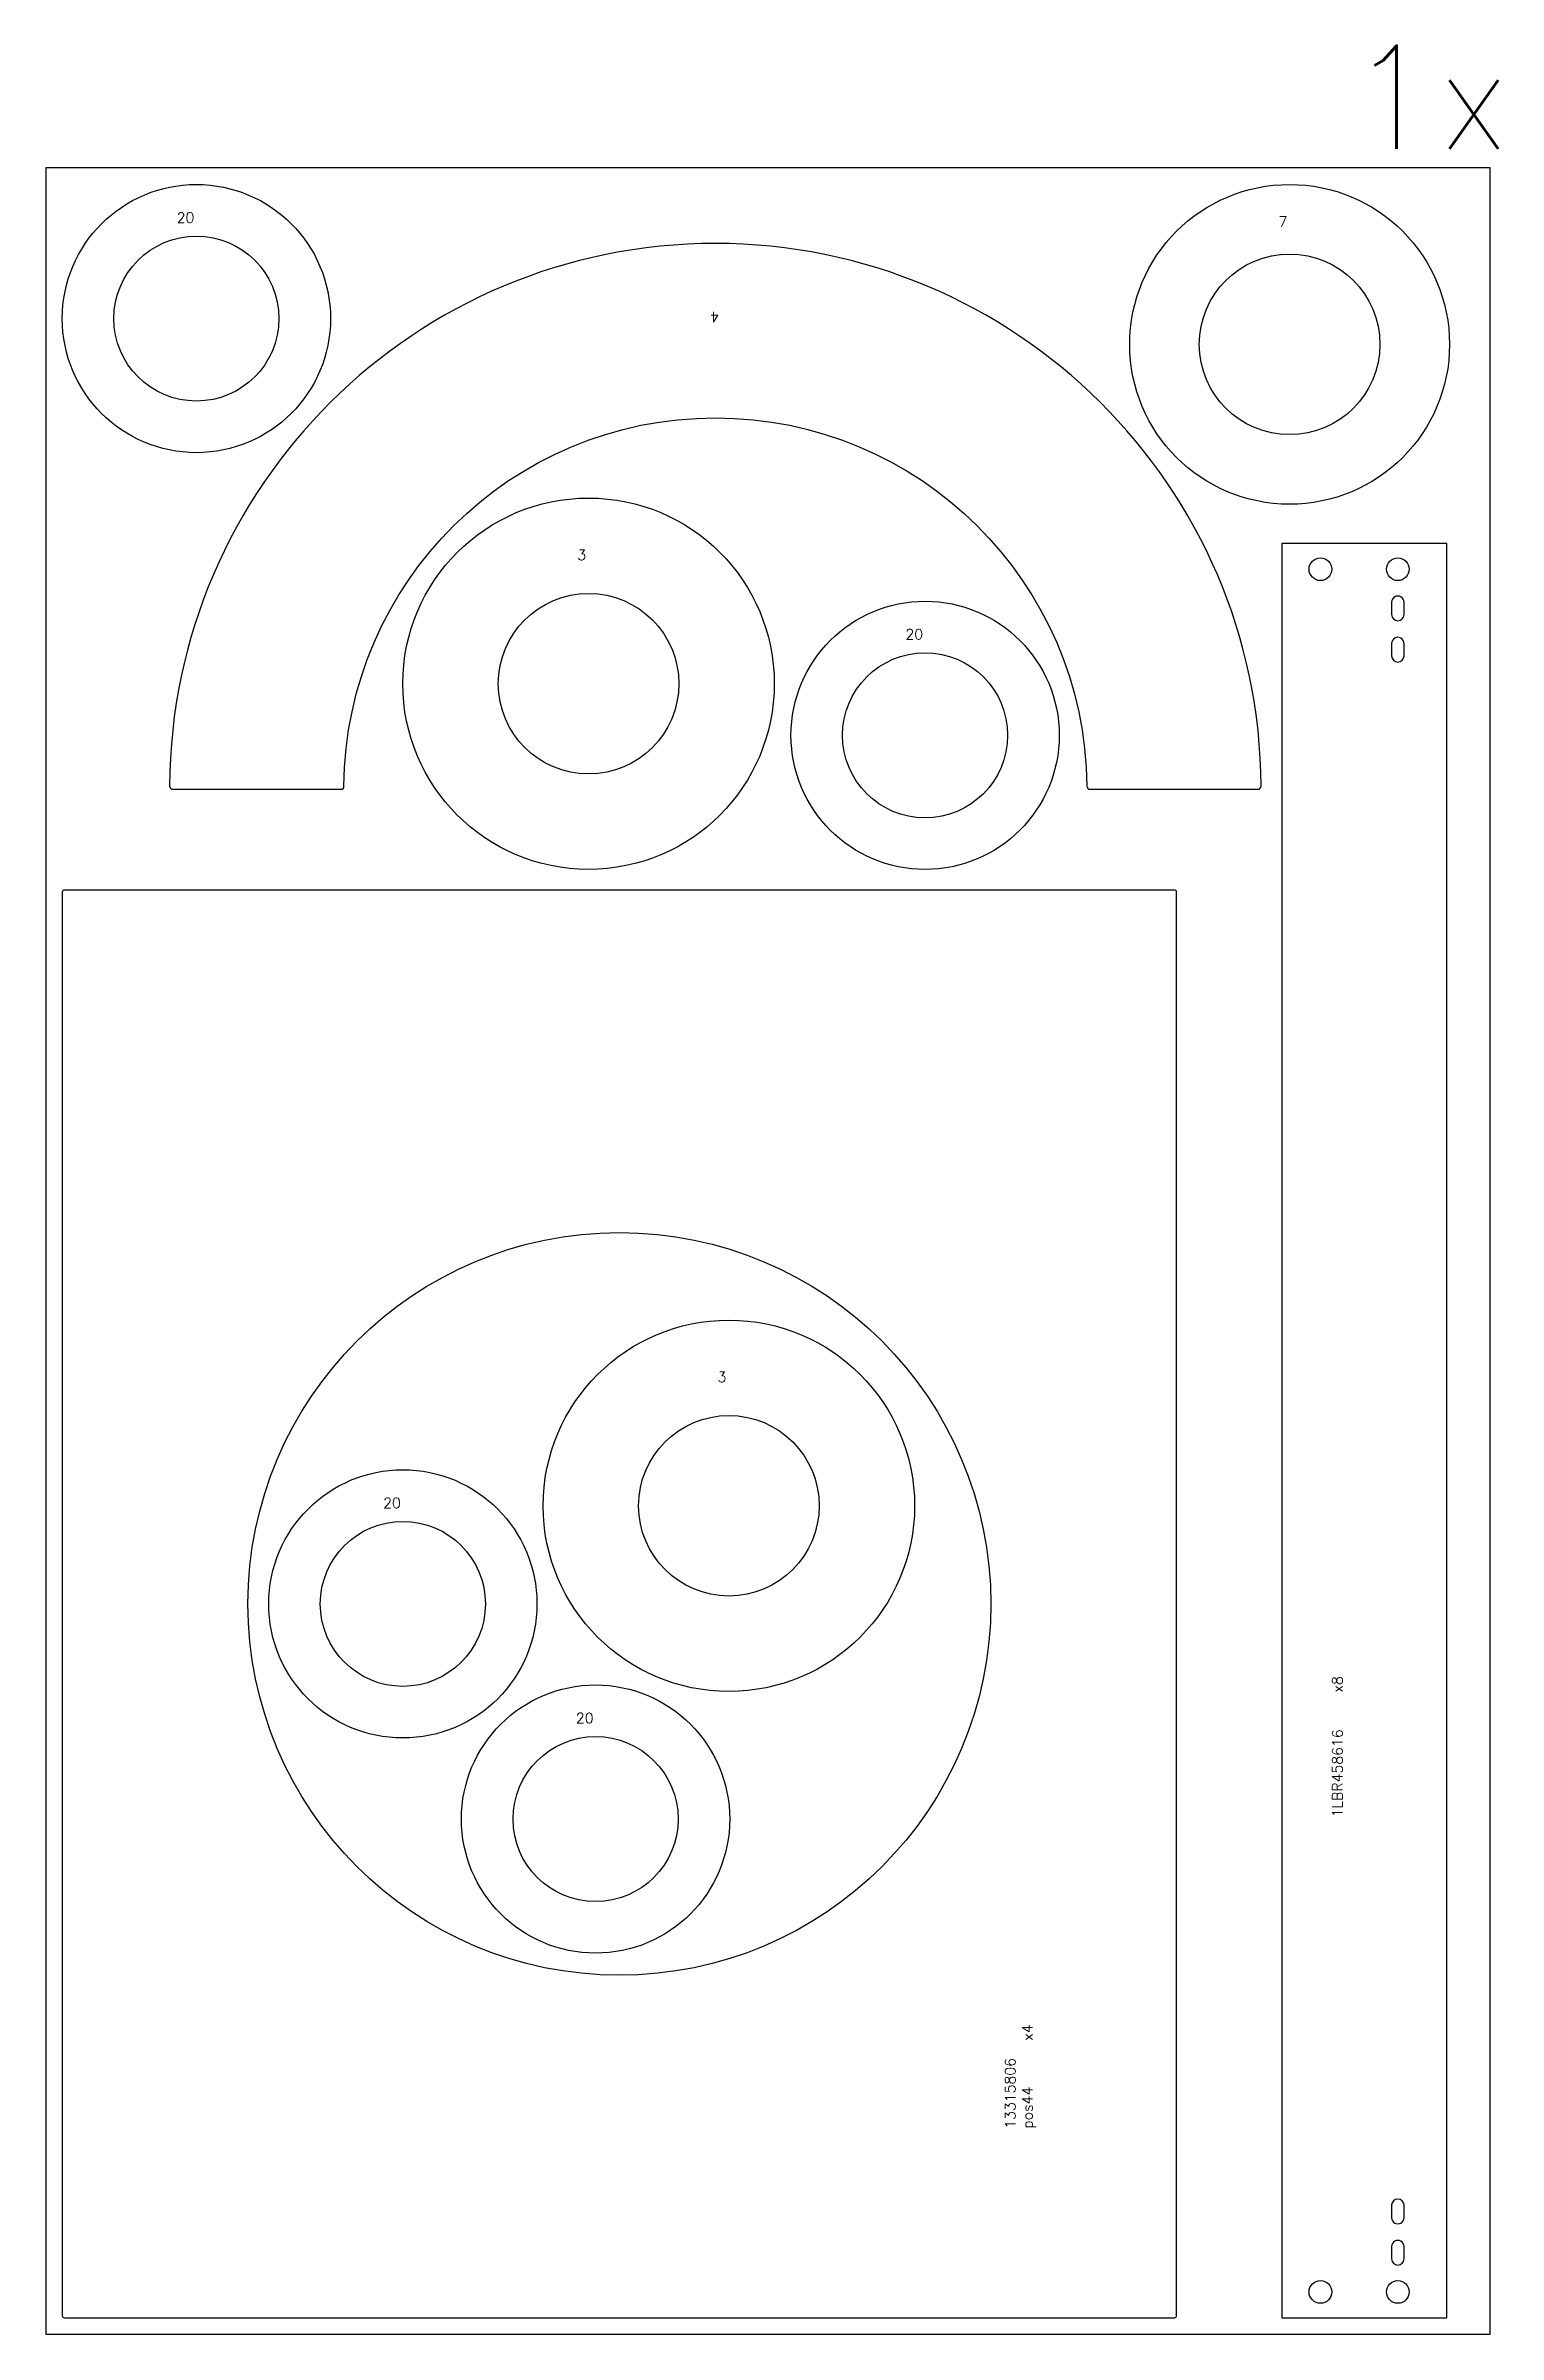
# Model space of a CAD drawing. Header units: millimetres. Extents: x 0 to 5891, y 0 to 2221.
# Drawn here: x 2940 to 4348, y 0 to 2218 of the extents above; entities that cross this region are included whole.
import ezdxf

# ---------------------------------------------------------------- set-up
doc = ezdxf.new("R2010")
doc.units = ezdxf.units.MM
for name, color, linetype in [('--NestedParts--', 7, 'Continuous'), ('sheet', 24, 'Continuous'), ('Texto', 7, 'Continuous')]:
    doc.layers.add(name, color=color, linetype=linetype)
doc.styles.get("Standard").update_dxf_attribs({"font": 'txt.shx'})

msp = doc.modelspace()

# ---------------------------------------------------------------- texts
at = {"insert": (4202.1, 2218.5), "char_height": 100, "attachment_point": 1}
msp.add_mtext_dynamic_manual_height_columns('1x', width=1494.455, gutter_width=1, heights=[0], dxfattribs=at)
at = {"layer": 'Texto', "color": 3, "char_height": 10, "width": 18.308, "attachment_point": 1}
for s, insert in [('20', (3066.9, 2056.9)), ('7', (4134.9, 2053)), ('3', (3455.2, 1729.9)), ('20', (3773.2, 1652.9)), ('3', (3591.1, 933)), ('20', (3267, 810.9)), ('20', (3453.8, 602.3))]:
    msp.add_mtext(s, dxfattribs=dict(at, insert=insert))
at = {"layer": 'Texto', "color": 3, "char_height": 10, "attachment_point": 1}
for s, insert, width, rotation in [('4', (3592.8, 1950.5), 18.308, 180), ('1LBR458616    x8', (4187, 501.1), 238.412, 90), ('13315806\\Ppos44     x4', (3869.8, 199.2), 336.947, 90)]:
    msp.add_mtext(s, dxfattribs=dict(at, insert=insert, width=width, rotation=rotation))

# ---------------------------------------------------------------- linework, layer by layer
at = {"layer": '--NestedParts--', "color": 7}
for points in [[(3952, 1497.7), (4115, 1497.7, 0.415885), (4118, 1500.8, 0.994313), (3060, 1500.8, 0.415885), (3063, 1497.7), (3226, 1497.7, 0.411795), (3229, 1500.7, -0.991769), (3949, 1500.7, 0.411795)], [(4256.5, 1679, 1.000002), (4244.5, 1679), (4244.5, 1667, 0.999998), (4256.5, 1667)], [(4256.5, 1639, 1.000002), (4244.5, 1639), (4244.5, 1627, 0.999998), (4256.5, 1627)], [(4036, 1398, 0.414214), (4034, 1400), (2958, 1400, 0.414214), (2956, 1398), (2956, 18, 0.414214), (2958, 16), (4034, 16, 0.414214), (4036, 18)], [(4256.5, 125, 0.999997), (4244.5, 125), (4244.5, 113, 1.000003), (4256.5, 113)], [(4256.5, 85, 1.000002), (4244.5, 85), (4244.5, 73, 0.999998), (4256.5, 73)]]:
    msp.add_lwpolyline(points, format="xyb", close=True, dxfattribs=at)
msp.add_lwpolyline([(4138, 1736), (4138, 16), (4298, 16), (4298, 1736)], close=True, dxfattribs=at)
for centre, radius in [((3086, 1954), 130), ((4145.6, 1929), 155), ((3086, 1954), 80), ((4145.6, 1929), 87.5), ((3466.1, 1600), 180), ((4175.5, 1711), 11), ((4250.5, 1711), 11), ((3466.1, 1600), 87.5), ((3792.3, 1550), 130), ((3792.3, 1550), 80), ((3496, 708), 360), ((3602.1, 803.1), 180), ((3602.1, 803.1), 87.5), ((3286.1, 708), 130), ((3286.1, 708), 80), ((3472.9, 499.4), 130), ((3472.9, 499.4), 80), ((4175.5, 41), 11), ((4250.5, 41), 11)]:
    msp.add_circle(centre, radius, dxfattribs=at)
at = {"layer": 'sheet', "color": 7}
msp.add_lwpolyline([(2940, 0), (4340, 0), (4340, 2100), (2940, 2100)], close=True, dxfattribs=at)

msp.set_redraw_order([(e.dxf.handle, doc.entitydb.next_handle()) for e in msp.query("TEXT MTEXT ATTDEF DIMENSION ARC_DIMENSION")])  # texts and dimensions are drawn at this point

doc.saveas('drawing.dxf')
